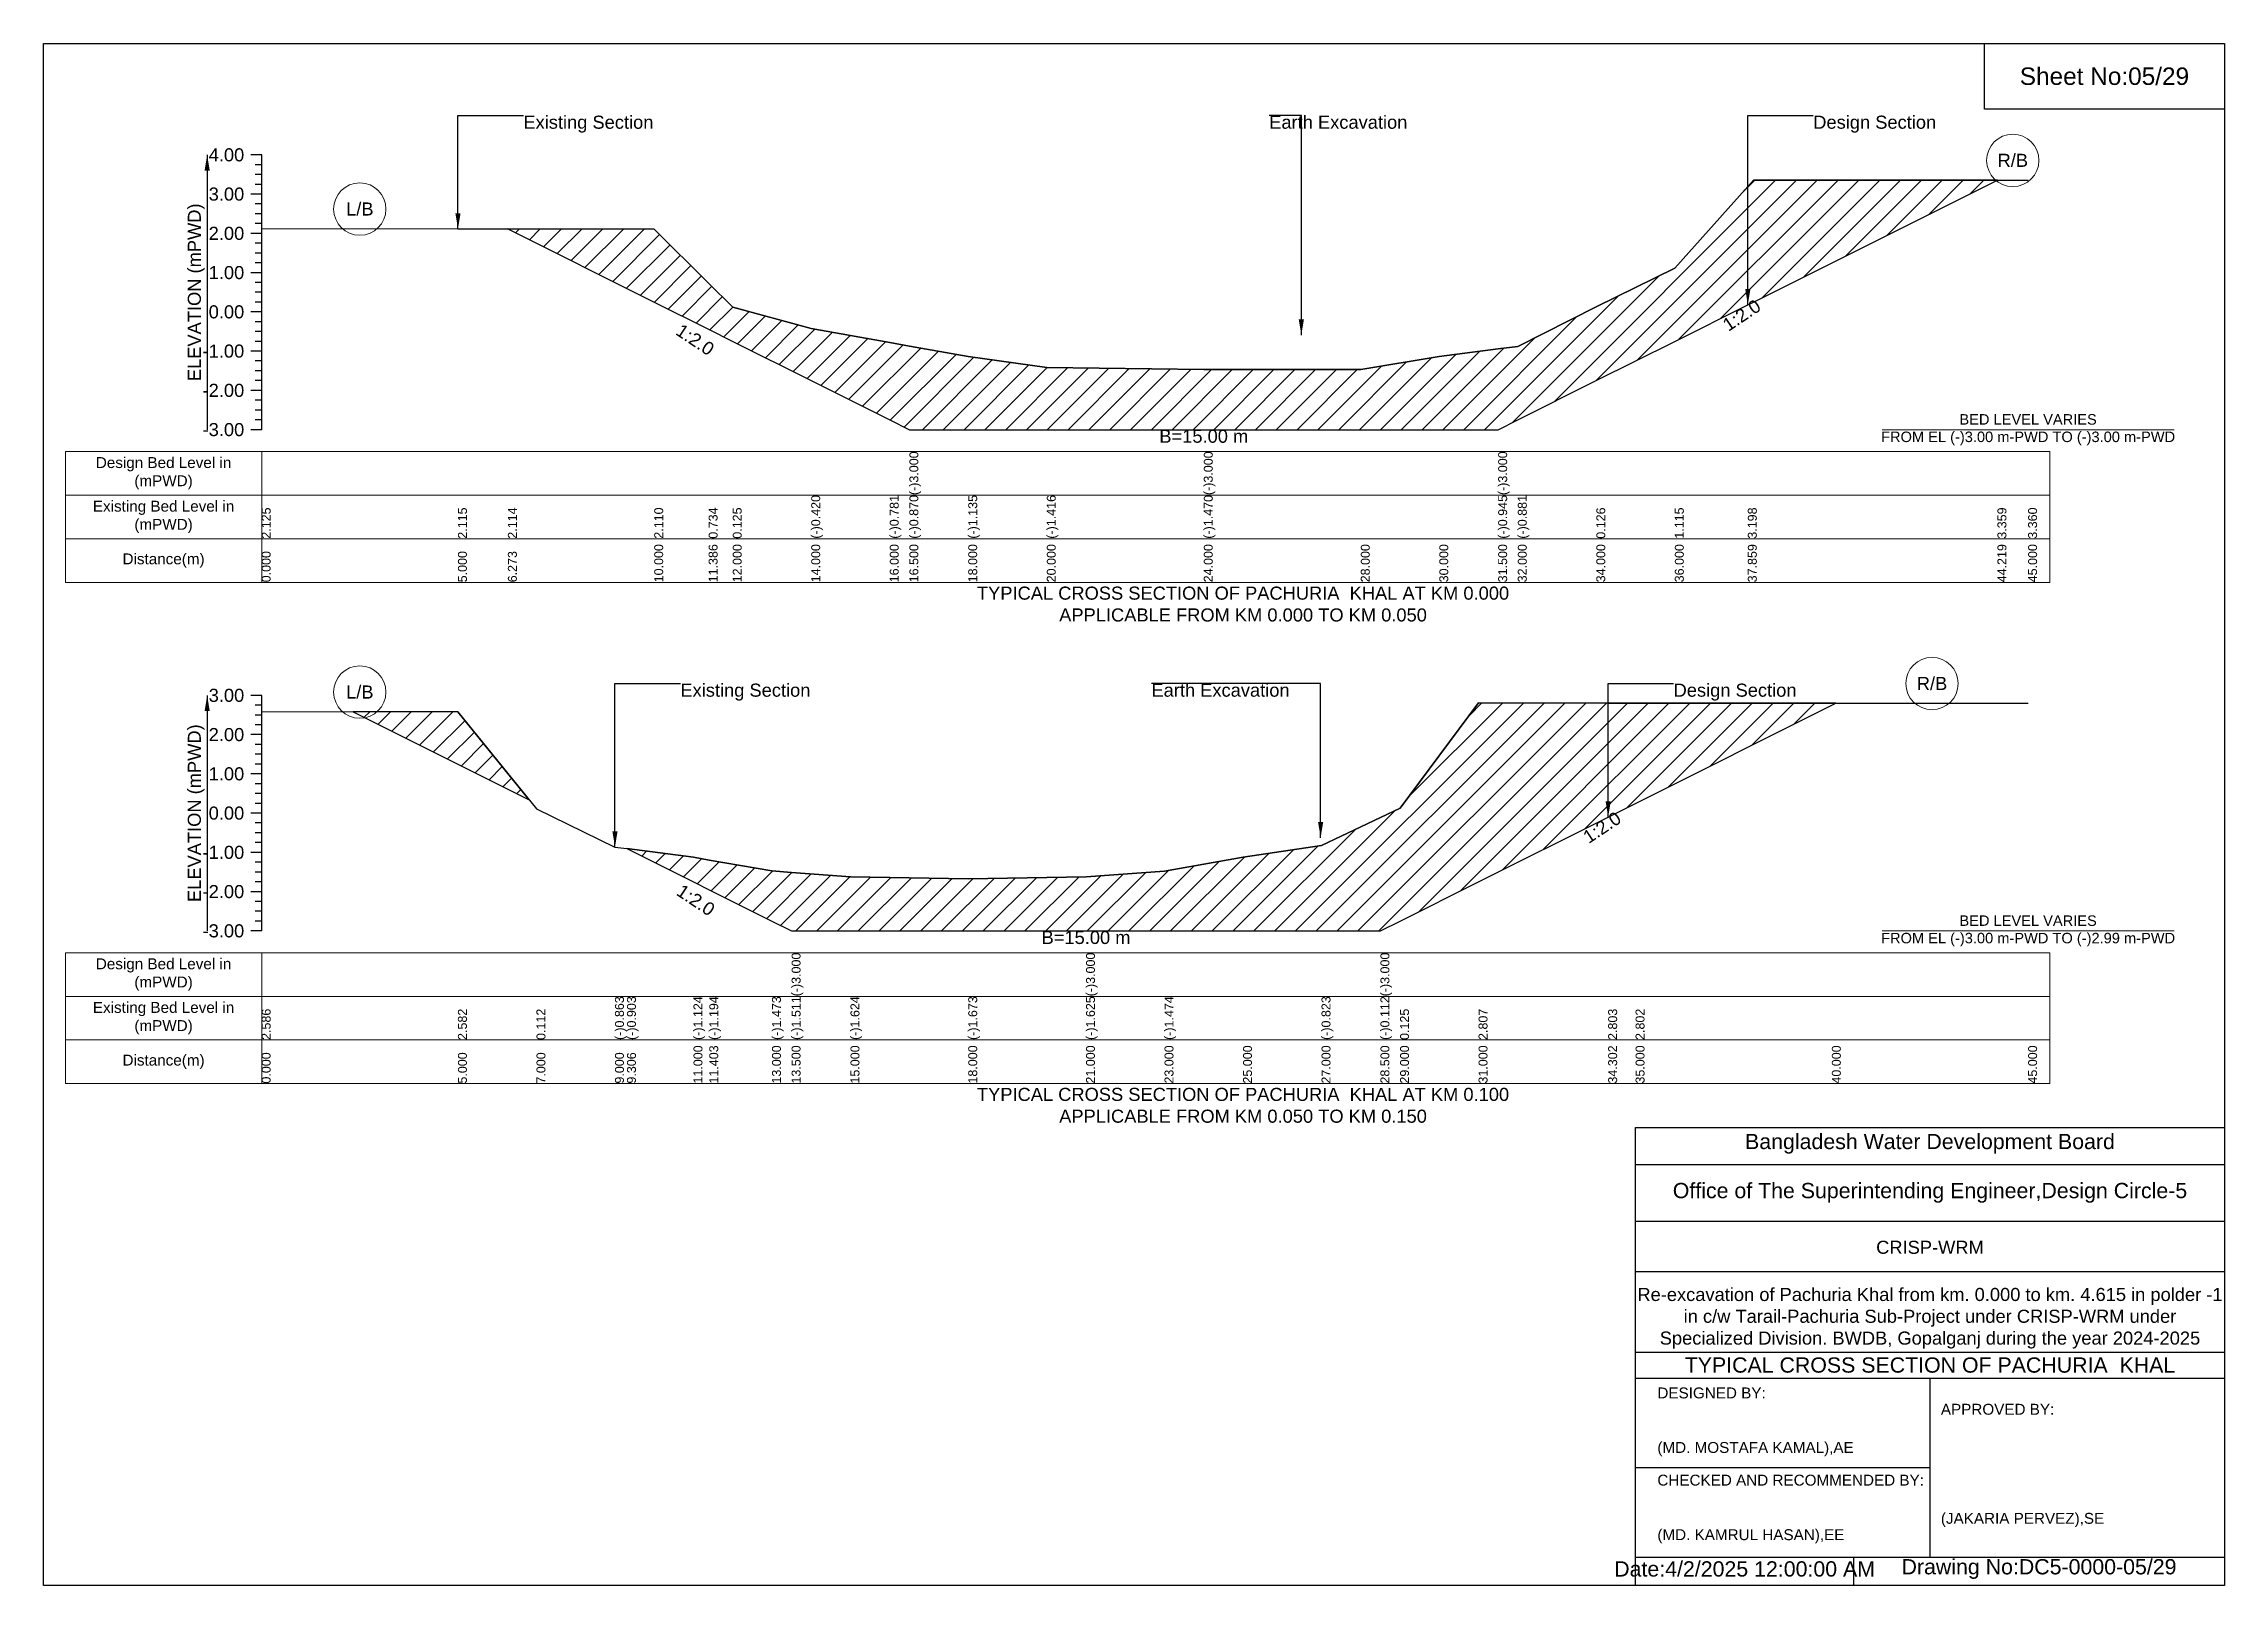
# Model space of a CAD drawing. Header units: inches. Extents: x 91000 to 388000, y -5656 to 0.
# Drawn here: x 140000 to 148000, y -5656 to 0 of the extents above; entities that cross this region are included whole.
import ezdxf

# ---------------------------------------------------------------- set-up
doc = ezdxf.new("R2010")
doc.units = ezdxf.units.IN
doc.header["$LTSCALE"] = 7
doc.header["$MEASUREMENT"] = 0
for name, color, linetype, lineweight in [('Cross section Data Border', 7, 'Continuous', 9), ('Cross Section Labels', 7, 'Continuous', 9), ('Existing_Bed_Level for Xsection', 7, 'Continuous', 25)]:
    doc.layers.add(name, color=color, linetype=linetype, lineweight=lineweight)
doc.styles.get("Standard").update_dxf_attribs({"font": 'arial.ttf'})
doc.dimstyles.get("Standard").update_dxf_attribs({"dimtxt": 0.18, "dimasz": 0.18, "dimexe": 0.18, "dimexo": 0.0625, "dimgap": 0.09, "dimtad": 0, "dimtih": 1, "dimtoh": 1, "dimdec": 4, "dimzin": 0, "dimdsep": 46, "dimtxsty": 'Standard', "dimcen": 0.09, "dimadec": 0, "dimazin": 0, "dimtfac": 1, "dimtdec": 4, "dimtofl": 0, "dimtmove": 0, "dimatfit": 3, "dimfxl": 1, "dimtolj": 1, "dimtzin": 0, "dimarcsym": 0})

msp = doc.modelspace()

# ---------------------------------------------------------------- texts
at = {"attachment_point": 5}
for s, insert, char_height in [('Sheet No:05/29', (147560, -120), 64), ('Bangladesh Water Development Board', (146920, -4036), 56), ('Office of The Superintending Engineer,Design Circle-5', (146920, -4216), 56)]:
    msp.add_mtext(s, dxfattribs=dict(at, insert=insert, char_height=char_height))
for s, insert, char_height, width, attachment_point in [('CRISP-WRM', (146920, -4416), 48, 2240, 5), ('Re-excavation of Pachuria Khal from km. 0.000 to km. 4.615 in polder -1  in c/w Tarail-Pachuria Sub-Project under CRISP-WRM under Specialized Division. BWDB, Gopalganj during the year 2024-2025', (146920, -4676), 48, 2160, 5), ('TYPICAL CROSS SECTION OF PACHURIA  KHAL', (146920, -4848), 56, 2240, 5), ('DESIGNED BY:^J^J^J(MD. MOSTAFA KAMAL),AE', (145920, -5056), 40, 1120, 4), ('APPROVED BY:^J^J^J^J^J^J(JAKARIA PERVEZ),SE', (146960, -5216), 40, 1120, 4), ('CHECKED AND RECOMMENDED BY:^J^J^J(MD. KAMRUL HASAN),EE', (145920, -5376), 40, 1120, 4), ('Date:4/2/2025 12:00:00 AM', (146240, -5596), 56, 1120, 5), ('Drawing No:DC5-0000-05/29', (147320, -5596), 56, 1760, 5)]:
    msp.add_mtext(s, dxfattribs=dict(insert=insert, char_height=char_height, width=width, attachment_point=attachment_point))
at = {"layer": 'Cross section Data Border', "char_height": 40, "width": 640, "attachment_point": 5}
for s, insert in [('Design Bed Level in (mPWD)', (140440, -1576.3)), ('Existing Bed Level in (mPWD)', (140440, -1736.3)), ('Distance(m)', (140440, -1896.3)), ('Design Bed Level in (mPWD)', (140440, -3415.1)), ('Existing Bed Level in (mPWD)', (140440, -3575.1)), ('Distance(m)', (140440, -3735.1))]:
    msp.add_mtext(s, dxfattribs=dict(at, insert=insert))
at = {"layer": 'Cross Section Labels'}
for s, insert, char_height, attachment_point in [('Existing Section', (141760, -264.3), 48, 1), ('Earth Excavation', (144496, -264.3), 48, 1), ('Design Section', (146491.8, -264.3), 48, 1), ('R/B', (147223.8, -428.5), 48, 5), ('L/B', (141160, -607), 48, 5), ('BED LEVEL VARIES ^JFROM EL (-)3.00 m-PWD TO (-)3.00 m-PWD', (147280, -1416.3), 38.4, 5), ('B=15.00 m', (144256, -1416.3), 48, 2), ('TYPICAL CROSS SECTION OF PACHURIA  KHAL AT KM 0.000^JAPPLICABLE FROM KM 0.000 TO KM 0.050', (144400, -2056.3), 48, 5), ('L/B', (141160, -2379), 48, 5), ('Existing Section', (142336, -2347.9), 48, 1), ('Earth Excavation', (144064, -2347.9), 48, 1), ('Design Section', (145979.5, -2347.9), 48, 1), ('R/B', (146927.5, -2347.6), 48, 5), ('BED LEVEL VARIES ^JFROM EL (-)3.00 m-PWD TO (-)2.99 m-PWD', (147280, -3255.1), 38.4, 5), ('B=15.00 m', (143824, -3255.1), 48, 2), ('TYPICAL CROSS SECTION OF PACHURIA  KHAL AT KM 0.100^JAPPLICABLE FROM KM 0.050 TO KM 0.150', (144400, -3895.1), 48, 5)]:
    msp.add_mtext(s, dxfattribs=dict(at, insert=insert, char_height=char_height, attachment_point=attachment_point))
at = {"layer": 'Cross Section Labels', "char_height": 48, "attachment_point": 2}
for insert, rotation in [((146215.8, -976.4), 33.69007), ((142403.6, -1066.1), 326.30993), ((145703.5, -2855.3), 33.69007), ((142406, -3122.1), 326.30993)]:
    msp.add_mtext('1:2.0', dxfattribs=dict(at, insert=insert, rotation=rotation))
at = {"layer": 'Existing_Bed_Level for Xsection', "char_height": 48, "attachment_point": 6}
for s, insert in [('4.00', (140736, -408.3)), ('3.00', (140736, -552.3)), ('2.00', (140736, -696.3)), ('1.00', (140736, -840.3)), ('0.00', (140736, -984.3)), ('-1.00', (140736, -1128.3)), ('-2.00', (140736, -1272.3)), ('-3.00', (140736, -1416.3)), ('3.00', (140736, -2391.1)), ('2.00', (140736, -2535.1)), ('1.00', (140736, -2679.1)), ('0.00', (140736, -2823.1)), ('-1.00', (140736, -2967.1)), ('-2.00', (140736, -3111.1)), ('-3.00', (140736, -3255.1))]:
    msp.add_mtext(s, dxfattribs=dict(at, insert=insert))
at = {"layer": 'Existing_Bed_Level for Xsection', "rotation": 90}
for s, insert, char_height, attachment_point in [('ELEVATION (mPWD)', (140560, -912.3), 48, 5), ('(-)3.000', (143176, -1656.3), 32.8, 1), ('(-)3.000', (144256, -1656.3), 32.8, 1), ('(-)3.000', (145336, -1656.3), 32.8, 1), ('(-)0.420', (142816, -1816.3), 32.8, 1), ('(-)0.781', (143104, -1816.3), 32.8, 1), ('(-)0.870', (143176, -1816.3), 32.8, 1), ('(-)1.135', (143392, -1816.3), 32.8, 1), ('(-)1.416', (143680, -1816.3), 32.8, 1), ('(-)1.470', (144256, -1816.3), 32.8, 1), ('(-)0.945', (145336, -1816.3), 32.8, 1), ('(-)0.881', (145408, -1816.3), 32.8, 1), ('2.125', (140800, -1816.3), 32.8, 1), ('2.115', (141520, -1816.3), 32.8, 1), ('2.114', (141703.2, -1816.3), 32.8, 1), ('2.110', (142240, -1816.3), 32.8, 1), ('0.734', (142439.6, -1816.3), 32.8, 1), ('0.125', (142528, -1816.3), 32.8, 1), ('0.126', (145696, -1816.3), 32.8, 1), ('1.115', (145984, -1816.3), 32.8, 1), ('3.198', (146251.8, -1816.3), 32.8, 1), ('3.359', (147167.5, -1816.3), 32.8, 1), ('3.360', (147280, -1816.3), 32.8, 1), ('10.000', (142240, -1976.3), 32.8, 1), ('11.386', (142439.6, -1976.3), 32.8, 1), ('12.000', (142528, -1976.3), 32.8, 1), ('14.000', (142816, -1976.3), 32.8, 1), ('16.000', (143104, -1976.3), 32.8, 1), ('16.500', (143176, -1976.3), 32.8, 1), ('18.000', (143392, -1976.3), 32.8, 1), ('20.000', (143680, -1976.3), 32.8, 1), ('24.000', (144256, -1976.3), 32.8, 1), ('28.000', (144832, -1976.3), 32.8, 1), ('30.000', (145120, -1976.3), 32.8, 1), ('31.500', (145336, -1976.3), 32.8, 1), ('32.000', (145408, -1976.3), 32.8, 1), ('34.000', (145696, -1976.3), 32.8, 1), ('36.000', (145984, -1976.3), 32.8, 1), ('37.859', (146251.8, -1976.3), 32.8, 1), ('44.219', (147167.5, -1976.3), 32.8, 1), ('45.000', (147280, -1976.3), 32.8, 1), ('0.000', (140800, -1976.3), 32.8, 1), ('5.000', (141520, -1976.3), 32.8, 1), ('6.273', (141703.2, -1976.3), 32.8, 1), ('ELEVATION (mPWD)', (140560, -2823.1), 48, 5), ('(-)3.000', (142744, -3495.1), 32.8, 1), ('(-)3.000', (143824, -3495.1), 32.8, 1), ('(-)3.000', (144904, -3495.1), 32.8, 1), ('(-)0.863', (142096, -3655.1), 32.8, 1), ('(-)0.903', (142140, -3655.1), 32.8, 1), ('(-)1.124', (142384, -3655.1), 32.8, 1), ('(-)1.194', (142442, -3655.1), 32.8, 1), ('(-)1.473', (142672, -3655.1), 32.8, 1), ('(-)1.511', (142744, -3655.1), 32.8, 1), ('(-)1.624', (142960, -3655.1), 32.8, 1), ('(-)1.673', (143392, -3655.1), 32.8, 1), ('(-)1.625', (143824, -3655.1), 32.8, 1), ('(-)1.474', (144112, -3655.1), 32.8, 1), ('(-)0.823', (144688, -3655.1), 32.8, 1), ('(-)0.112', (144904, -3655.1), 32.8, 1), ('2.586', (140800, -3655.1), 32.8, 1), ('2.582', (141520, -3655.1), 32.8, 1), ('0.112', (141808, -3655.1), 32.8, 1), ('0.125', (144976, -3655.1), 32.8, 1), ('2.807', (145264, -3655.1), 32.8, 1), ('2.803', (145739.5, -3655.1), 32.8, 1), ('2.802', (145840, -3655.1), 32.8, 1), ('11.000', (142384, -3815.1), 32.8, 1), ('11.403', (142442, -3815.1), 32.8, 1), ('13.000', (142672, -3815.1), 32.8, 1), ('13.500', (142744, -3815.1), 32.8, 1), ('15.000', (142960, -3815.1), 32.8, 1), ('18.000', (143392, -3815.1), 32.8, 1), ('21.000', (143824, -3815.1), 32.8, 1), ('23.000', (144112, -3815.1), 32.8, 1), ('25.000', (144400, -3815.1), 32.8, 1), ('27.000', (144688, -3815.1), 32.8, 1), ('28.500', (144904, -3815.1), 32.8, 1), ('29.000', (144976, -3815.1), 32.8, 1), ('31.000', (145264, -3815.1), 32.8, 1), ('34.302', (145739.5, -3815.1), 32.8, 1), ('35.000', (145840, -3815.1), 32.8, 1), ('40.000', (146560, -3815.1), 32.8, 1), ('45.000', (147280, -3815.1), 32.8, 1), ('0.000', (140800, -3815.1), 32.8, 1), ('5.000', (141520, -3815.1), 32.8, 1), ('7.000', (141808, -3815.1), 32.8, 1), ('9.000', (142096, -3815.1), 32.8, 1), ('9.306', (142140, -3815.1), 32.8, 1)]:
    msp.add_mtext(s, dxfattribs=dict(at, insert=insert, char_height=char_height, attachment_point=attachment_point))

# ---------------------------------------------------------------- hatches: boundary and pattern name
at = {"layer": 'Existing_Bed_Level for Xsection'}
h = msp.add_hatch(dxfattribs=at)
h.set_pattern_fill('ANSI31', color=256, scale=432, style=0)
h.paths.add_polyline_path([(141703.2, -679.9), (142240, -948.3), (142439.6, -1048.1), (142528, -1092.3), (142816, -1236.3), (143104, -1380.3), (143176, -1416.3), (143392, -1416.3), (143680, -1416.3), (144256, -1416.3), (144832, -1416.3), (145120, -1416.3), (145336, -1416.3), (145408, -1380.3), (145696, -1236.3), (145984, -1092.3), (146251.8, -958.4), (146272, -948.3), (147167.5, -500.6), (146272, -501.2), (146251.8, -523.9), (145984, -823.8), (145696, -966.2), (145408, -1111.2), (145336, -1120.3), (145120, -1147.8), (144832, -1196), (144256, -1196), (143680, -1188.2), (143392, -1147.8), (143176, -1109.5), (143104, -1096.8), (142816, -1044.8), (142528, -966.3), (142439.6, -878.6), (142240, -680.5)])
h = msp.add_hatch(dxfattribs=at)
h.set_pattern_fill('ANSI31', color=256, scale=432, style=0)
h.paths.add_polyline_path([(141135.8, -2451), (141520, -2643.1), (141781, -2773.6), (141520, -2451.3)])
h = msp.add_hatch(dxfattribs=at)
h.set_pattern_fill('ANSI31', color=256, scale=432, style=0)
h.paths.add_polyline_path([(142140, -2953.1), (142384, -3075.1), (142442, -3104.1), (142672, -3219.1), (142744, -3255.1), (142960, -3255.1), (143392, -3255.1), (143824, -3255.1), (144112, -3255.1), (144400, -3255.1), (144688, -3255.1), (144904, -3255.1), (144976, -3219.1), (145264, -3075.1), (145739.5, -2837.3), (145840, -2787.1), (146560, -2427.1), (146575, -2419.6), (146560, -2419.6), (145840, -2419.6), (145739.5, -2419.5), (145264, -2418.9), (144976, -2805.1), (144904, -2839.2), (144688, -2941.6), (144400, -2984.9), (144112, -3035.3), (143824, -3057.1), (143392, -3064), (142960, -3056.9), (142744, -3040.6), (142672, -3035.2), (142442, -2995.1), (142384, -2984.9)])

# ---------------------------------------------------------------- linework, layer by layer
for points in [[(140000, 0), (148000, 0), (148000, -5656), (140000, -5656)], [(147120, 0), (148000, 0), (148000, -240), (147120, -240)]]:
    msp.add_lwpolyline(points, close=True)
for points in [[(145840, -5656), (145840, -3976), (148000, -3976)], [(145840, -4112), (148000, -4112)], [(145840, -4320), (148000, -4320)], [(145840, -4504), (148000, -4504)], [(145840, -4800), (148000, -4800)], [(145840, -4896), (148000, -4896)], [(146920, -4896), (146920, -5552)], [(145840, -5224), (146920, -5224)], [(145840, -5552), (148000, -5552)], [(146640, -5552), (146640, -5656)]]:
    msp.add_lwpolyline(points)
at = {"layer": 'Cross section Data Border'}
for points in [[(140080, -1496.3), (147360, -1496.3), (147360, -1976.3), (140080, -1976.3)], [(140080, -3335.1), (147360, -3335.1), (147360, -3815.1), (140080, -3815.1)]]:
    msp.add_lwpolyline(points, close=True, dxfattribs=at)
for points in [[(140800, -1496.3), (140800, -1976.3)], [(140080, -1656.3), (147360, -1656.3)], [(140080, -1816.3), (147360, -1816.3)], [(140800, -3335.1), (140800, -3815.1)], [(140080, -3495.1), (147360, -3495.1)], [(140080, -3655.1), (147360, -3655.1)]]:
    msp.add_lwpolyline(points, dxfattribs=at)
at = {"layer": 'Cross Section Labels'}
for points in [[(146744.2, -1416.3), (147815.8, -1416.3)], [(146744.2, -3255.1), (147815.8, -3255.1)]]:
    msp.add_lwpolyline(points, dxfattribs=at)
for centre in [(147223.8, -428.5), (141160, -607), (141160, -2379), (146927.5, -2347.6)]:
    msp.add_circle(centre, 96, dxfattribs=at)
at = {"layer": 'Existing_Bed_Level for Xsection'}
for points in [[(140800, -408.3), (140760, -408.3)], [(140800, -444.3), (140776, -444.3)], [(140800, -1416.3), (140800, -1272.3), (140800, -1128.3), (140800, -984.3), (140800, -840.3), (140800, -696.3), (140800, -552.3), (140800, -408.3)], [(140800, -552.3), (140760, -552.3)], [(140800, -480.3), (140776, -480.3)], [(140800, -516.3), (140776, -516.3)], [(140800, -678.3), (141520, -679.8), (141703.2, -679.9), (142240, -680.5), (142439.6, -878.6), (142528, -966.3), (142816, -1044.8), (143104, -1096.8), (143176, -1109.5), (143176, -1109.5), (143392, -1147.8), (143680, -1188.2), (144256, -1196), (144256, -1196), (144832, -1196), (145120, -1147.8), (145336, -1120.3), (145336, -1120.3), (145408, -1111.2), (145696, -966.2), (145984, -823.8), (146251.8, -523.9), (146272, -501.2), (147167.5, -500.6), (147280, -500.5)], [(140800, -588.3), (140776, -588.3)], [(140800, -624.3), (140776, -624.3)], [(140800, -696.3), (140760, -696.3)], [(140800, -660.3), (140776, -660.3)], [(140800, -732.3), (140776, -732.3)], [(140800, -768.3), (140776, -768.3)], [(140800, -840.3), (140760, -840.3)], [(140800, -804.3), (140776, -804.3)], [(140800, -876.3), (140776, -876.3)], [(140800, -912.3), (140776, -912.3)], [(140800, -948.3), (140776, -948.3)], [(140800, -984.3), (140760, -984.3)], [(140800, -1020.3), (140776, -1020.3)], [(140800, -1056.3), (140776, -1056.3)], [(140800, -1092.3), (140776, -1092.3)], [(140800, -1128.3), (140760, -1128.3)], [(140800, -1164.3), (140776, -1164.3)], [(140800, -1272.3), (140760, -1272.3)], [(140800, -1200.3), (140776, -1200.3)], [(140800, -1236.3), (140776, -1236.3)], [(140800, -1308.3), (140776, -1308.3)], [(140800, -1344.3), (140776, -1344.3)], [(140800, -1416.3), (140760, -1416.3)], [(140800, -1380.3), (140776, -1380.3)], [(140800, -2391.1), (140760, -2391.1)], [(140800, -3255.1), (140800, -3111.1), (140800, -2967.1), (140800, -2823.1), (140800, -2679.1), (140800, -2535.1), (140800, -2391.1)], [(140800, -2427.1), (140776, -2427.1)], [(140800, -2463.1), (140776, -2463.1)], [(140800, -2450.7), (141520, -2451.3), (141808, -2807), (142096, -2947.4), (142140, -2953.1), (142384, -2984.9), (142442, -2995.1), (142672, -3035.2), (142744, -3040.6), (142744, -3040.6), (142960, -3056.9), (143392, -3064), (143824, -3057.1), (143824, -3057.1), (144112, -3035.3), (144400, -2984.9), (144688, -2941.6), (144904, -2839.2), (144904, -2839.2), (144976, -2805.1), (145264, -2418.9), (145739.5, -2419.5), (145840, -2419.6), (146560, -2419.6), (146575, -2419.6), (147280, -2419.6)], [(140800, -2535.1), (140760, -2535.1)], [(140800, -2499.1), (140776, -2499.1)], [(140800, -2571.1), (140776, -2571.1)], [(140800, -2607.1), (140776, -2607.1)], [(140800, -2679.1), (140760, -2679.1)], [(140800, -2643.1), (140776, -2643.1)], [(140800, -2715.1), (140776, -2715.1)], [(140800, -2751.1), (140776, -2751.1)], [(140800, -2787.1), (140776, -2787.1)], [(140800, -2823.1), (140760, -2823.1)], [(140800, -2859.1), (140776, -2859.1)], [(140800, -2895.1), (140776, -2895.1)], [(140800, -2931.1), (140776, -2931.1)], [(140800, -2967.1), (140760, -2967.1)], [(140800, -3003.1), (140776, -3003.1)], [(140800, -3039.1), (140776, -3039.1)], [(140800, -3111.1), (140760, -3111.1)], [(140800, -3075.1), (140776, -3075.1)], [(140800, -3147.1), (140776, -3147.1)], [(140800, -3183.1), (140776, -3183.1)], [(140800, -3255.1), (140760, -3255.1)], [(140800, -3219.1), (140776, -3219.1)]]:
    msp.add_lwpolyline(points, dxfattribs=at)
for points in [[(141703.2, -679.9), (141703.2, -679.9), (142240, -948.3), (142439.6, -1048.1), (142528, -1092.3), (142816, -1236.3), (143104, -1380.3), (143176, -1416.3), (143176, -1416.3), (143392, -1416.3), (143680, -1416.3), (144256, -1416.3), (144256, -1416.3), (144832, -1416.3), (145120, -1416.3), (145336, -1416.3), (145336, -1416.3), (145408, -1380.3), (145696, -1236.3), (145984, -1092.3), (146251.8, -958.4), (146272, -948.3), (147167.5, -500.6), (147167.5, -500.6), (147167.5, -500.6), (146272, -501.2), (146251.8, -523.9), (145984, -823.8), (145696, -966.2), (145408, -1111.2), (145336, -1120.3), (145336, -1120.3), (145120, -1147.8), (144832, -1196), (144256, -1196), (144256, -1196), (143680, -1188.2), (143392, -1147.8), (143176, -1109.5), (143176, -1109.5), (143104, -1096.8), (142816, -1044.8), (142528, -966.3), (142439.6, -878.6), (142240, -680.5), (141703.2, -679.9)], [(141135.8, -2451), (141520, -2643.1), (141781, -2773.6), (141520, -2451.3)], [(142140, -2953.1), (142384, -3075.1), (142442, -3104.1), (142672, -3219.1), (142744, -3255.1), (142744, -3255.1), (142960, -3255.1), (143392, -3255.1), (143824, -3255.1), (143824, -3255.1), (144112, -3255.1), (144400, -3255.1), (144688, -3255.1), (144904, -3255.1), (144904, -3255.1), (144976, -3219.1), (145264, -3075.1), (145739.5, -2837.3), (145840, -2787.1), (146560, -2427.1), (146575, -2419.6), (146560, -2419.6), (145840, -2419.6), (145739.5, -2419.5), (145264, -2418.9), (144976, -2805.1), (144904, -2839.2), (144904, -2839.2), (144688, -2941.6), (144400, -2984.9), (144112, -3035.3), (143824, -3057.1), (143824, -3057.1), (143392, -3064), (142960, -3056.9), (142744, -3040.6), (142744, -3040.6), (142672, -3035.2), (142442, -2995.1), (142384, -2984.9)]]:
    msp.add_lwpolyline(points, close=True, dxfattribs=at)

msp.set_redraw_order([(e.dxf.handle, doc.entitydb.next_handle()) for e in msp.query("TEXT MTEXT ATTDEF DIMENSION ARC_DIMENSION")])  # texts and dimensions are drawn at this point

# ---------------------------------------------------------------- leaders
at = {"layer": 'Cross Section Labels', "annotation_type": 0, "has_hookline": 1}
for points, hookline_direction, text_width in [([(141520, -679.8), (141520, -264.3), (141759.9, -264.3)], 0, 467.2), ([(144613.9, -1069.5), (144613.9, -264.3), (144495.9, -264.3)], 0, 497), ([(146251.8, -958.4), (146251.8, -264.3), (146491.7, -264.3)], 0, 441.2), ([(142096, -2947.4), (142096, -2347.9), (142335.9, -2347.9)], 0, 467.2), ([(144684.7, -2913), (144684.7, -2347.9), (144064.1, -2347.9)], 1, 497), ([(145739.5, -2837.3), (145739.5, -2347.9), (145979.4, -2347.9)], 0, 441.2)]:
    msp.add_leader(points, dimstyle='Standard', override={"dimasz": 57.6}, dxfattribs=dict(at, hookline_direction=hookline_direction, text_width=text_width))
at = {"layer": 'Existing_Bed_Level for Xsection'}
for points in [[(140600, -408.3), (140600, -1416.3)], [(140600, -2391.1), (140600, -3255.1)]]:
    msp.add_leader(points, dimstyle='Standard', override={"dimasz": 57.6}, dxfattribs=at)

doc.saveas('drawing.dxf')
